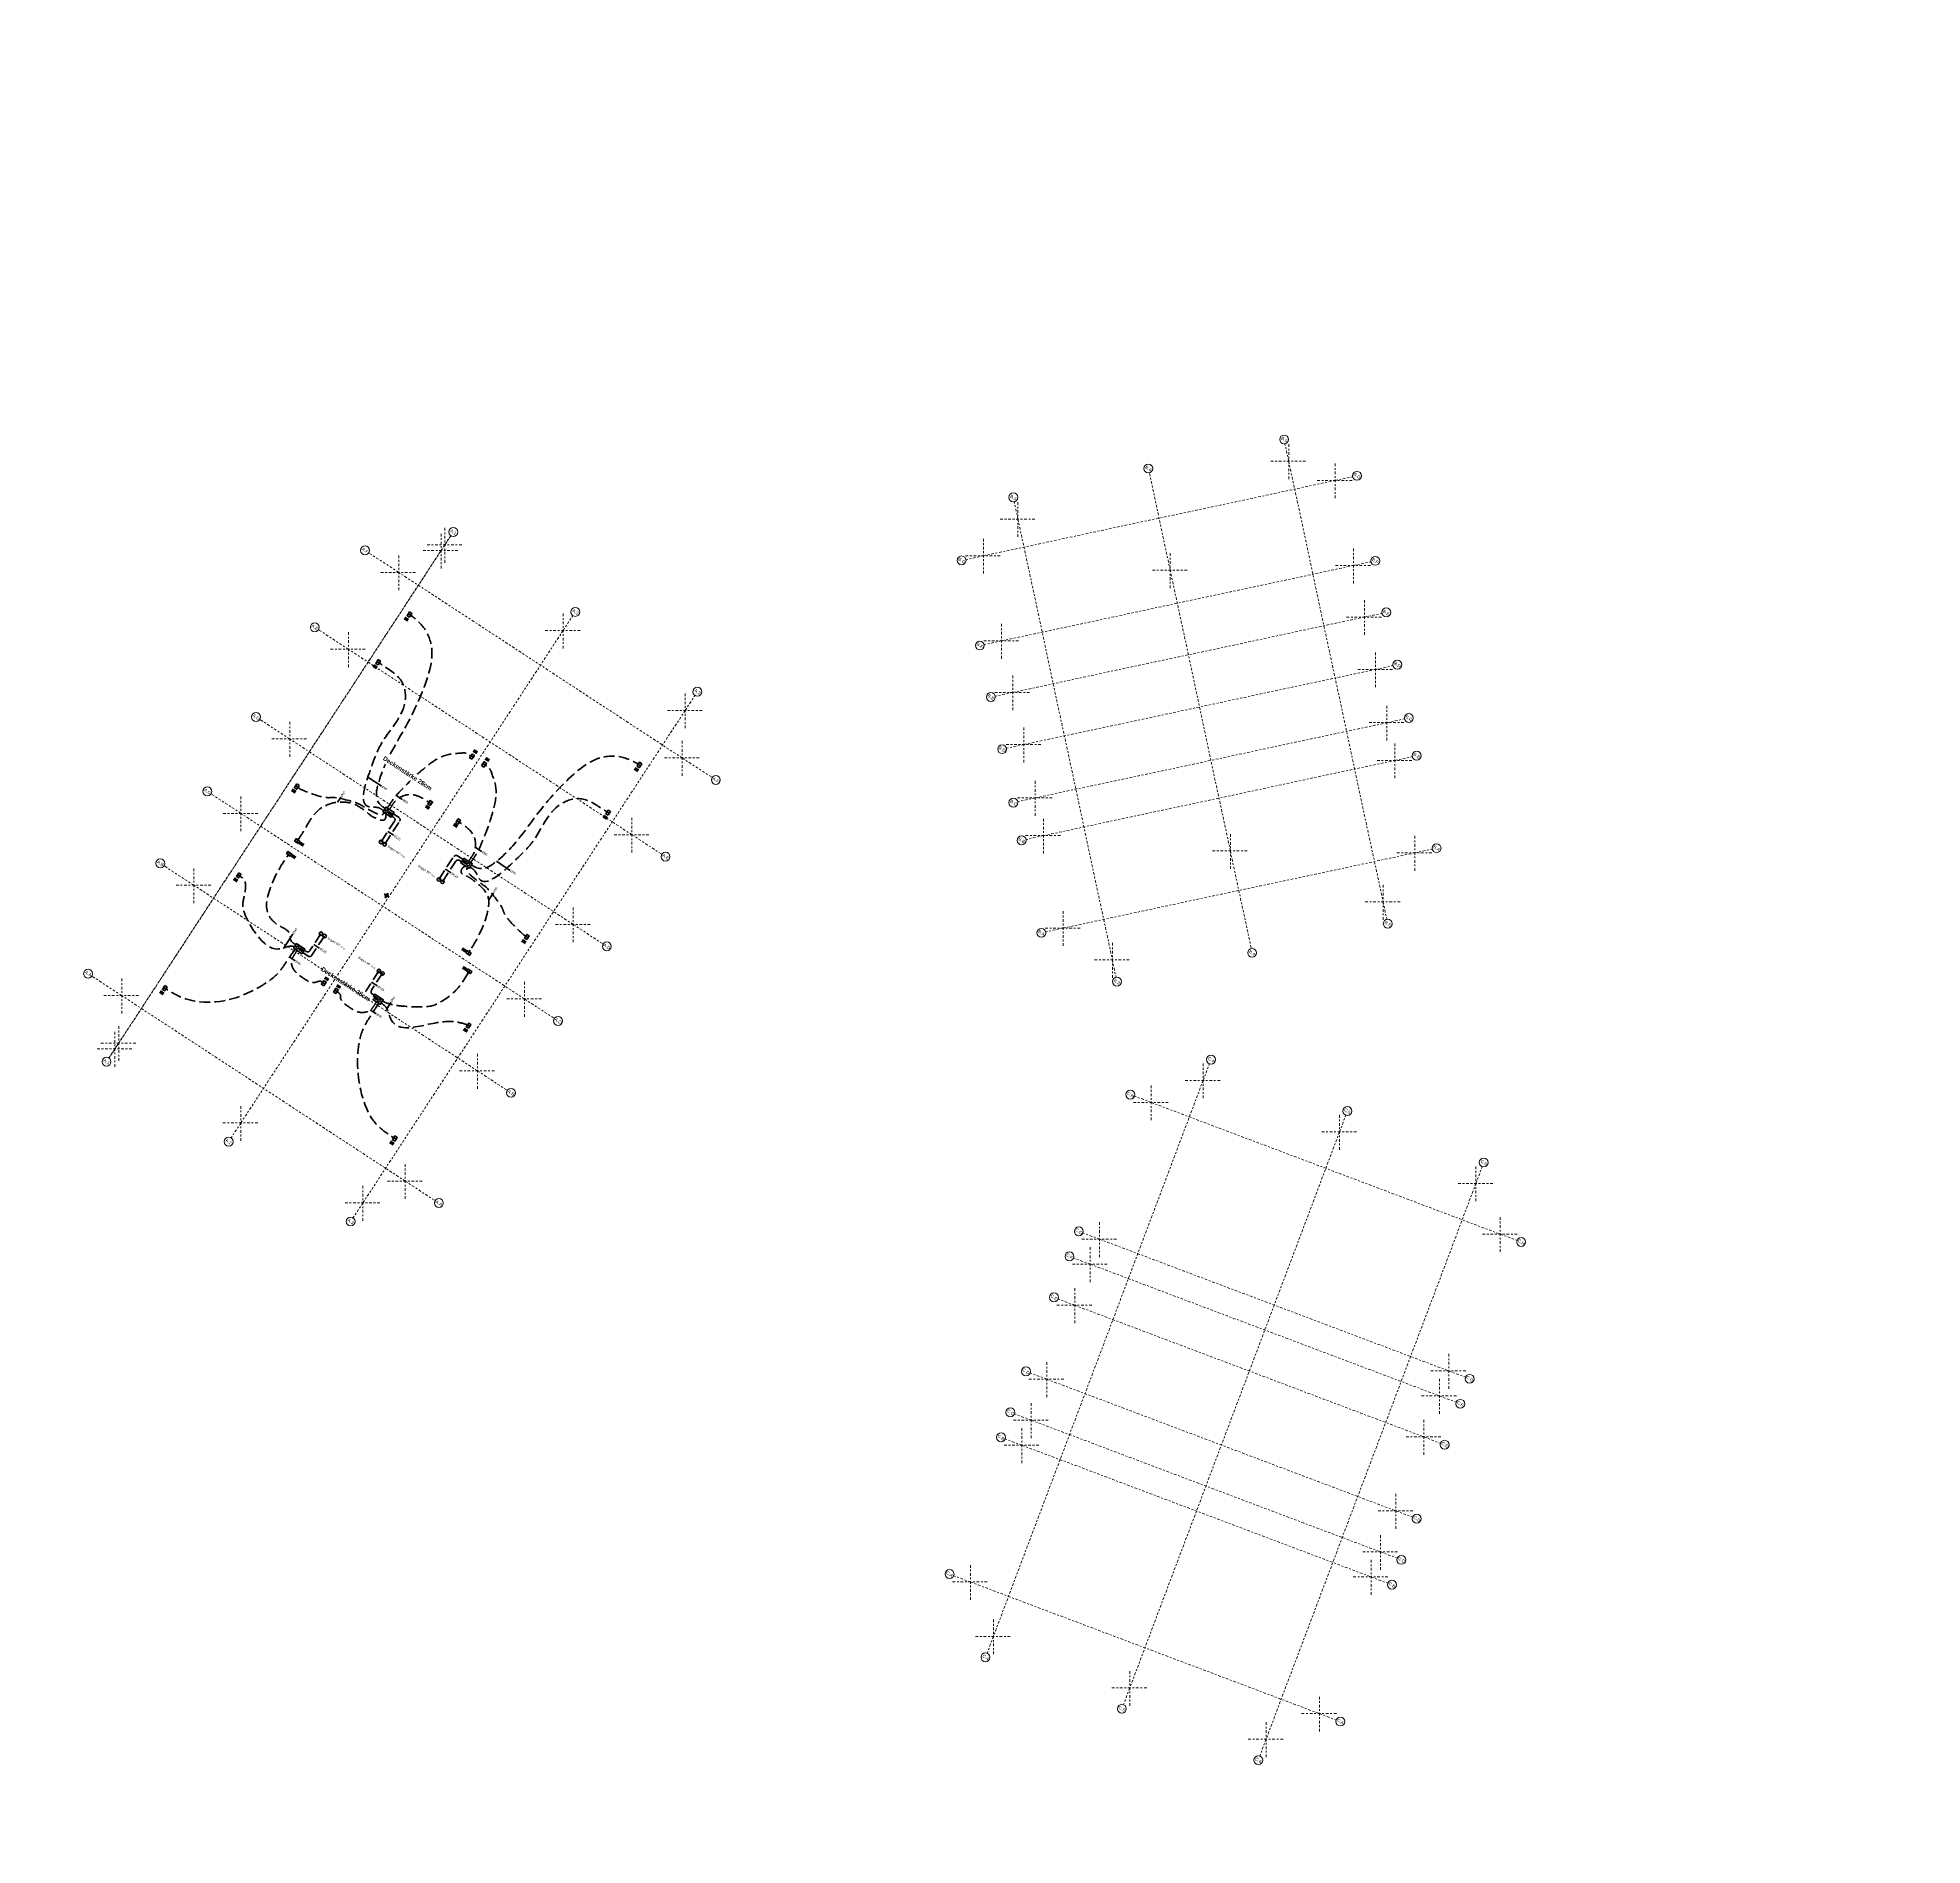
# Model space of a CAD drawing. Header units: metres. Extents: x 2696276 to 2696381, y 1245119 to 1245220.
import ezdxf

# ---------------------------------------------------------------- set-up
doc = ezdxf.new("R2010")
doc.units = ezdxf.units.M
doc.header["$PDMODE"] = 2
doc.header["$PDSIZE"] = -2
for name, pattern in [('000_hbf_Strichpunkt 3_1_1mm Achsen', [0.25, 0.15, -0.05, 0, -0.05]), ('11', [0.84, 0.6, -0.24]), ('93', [1000001.0, 1000000.0, -1])]:
    doc.linetypes.add(name, pattern=pattern)
for name, color, linetype, lineweight in [('0193ZULU0000', 1, 'Continuous', 35), ('0293ABLU0000', 40, 'Continuous', 35), ('0793BELU0000', 190, '93', 35), ('1193TELU2500', 144, 'Continuous', 35), ('4093APLU0000', 140, 'Continuous', 35)]:
    doc.layers.add(name, color=color, linetype=linetype, lineweight=lineweight)
doc.layers.add('1_M01_Achsen.V', color=7, linetype='Continuous')
doc.layers.get('0793BELU0000').off()
doc.styles.add('ERSTELLTER_STIL_2', font='arial.ttf')
doc.styles.get("Standard").update_dxf_attribs({"font": 'arial.ttf'})

# ---------------------------------------------------------------- blocks, each defined once
blk = doc.blocks.new('A$C4181af03')
at = {"layer": '1_M01_Achsen.V', "color": 7, "linetype": '000_hbf_Strichpunkt 3_1_1mm Achsen', "lineweight": 13}
for p, q in [((28.98, 48.07), (28.27, 48.77)), ((28.98, 48.07), (28.27, 48.77)), ((31.75, 48.59), (32.46, 49.3)), ((31.75, 48.59), (32.46, 49.3)), ((17.56, 34.26), (31.75, 48.59)), ((17.56, 34.26), (31.75, 48.59)), ((28.98, 48.07), (46.94, 30.29)), ((28.98, 48.07), (46.94, 30.29)), ((31.75, 48.59), (31.75, 48.59)), ((31.75, 48.59), (31.75, 48.59)), ((35.22, 45.16), (35.92, 45.87)), ((35.22, 45.16), (35.92, 45.87)), ((21.03, 30.83), (35.22, 45.16)), ((21.03, 30.83), (35.22, 45.16)), ((37.32, 43.08), (38.02, 43.79)), ((37.32, 43.08), (38.02, 43.79)), ((23.13, 28.75), (37.32, 43.08)), ((23.13, 28.75), (37.32, 43.08)), ((41.62, 38.82), (42.32, 39.53)), ((41.62, 38.82), (42.32, 39.53)), ((27.43, 24.49), (41.62, 38.82)), ((27.43, 24.49), (41.62, 38.82)), ((18.06, 37.04), (17.35, 37.74)), ((18.06, 37.04), (17.35, 37.74)), ((18.06, 37.04), (36.02, 19.26)), ((18.06, 37.04), (36.02, 19.26)), ((28.97, 22.97), (43.15, 37.29)), ((28.97, 22.97), (43.15, 37.29)), ((43.15, 37.29), (43.86, 38)), ((43.15, 37.29), (43.86, 38)), ((17.56, 34.26), (16.86, 33.55)), ((17.56, 34.26), (16.86, 33.55)), ((17.56, 34.26), (17.56, 34.26)), ((17.56, 34.26), (17.56, 34.26)), ((46.92, 33.56), (47.62, 34.27)), ((32.73, 19.24), (46.92, 33.56)), ((21.03, 30.83), (20.32, 30.12)), ((21.03, 30.83), (20.32, 30.12)), ((46.94, 30.29), (47.65, 29.58)), ((46.94, 30.29), (47.65, 29.58)), ((23.13, 28.75), (22.43, 28.04)), ((23.13, 28.75), (22.43, 28.04)), ((27.43, 24.49), (26.73, 23.78)), ((27.43, 24.49), (26.73, 23.78)), ((28.97, 22.97), (28.27, 22.26)), ((28.97, 22.97), (28.27, 22.26)), ((59.94, 19.93), (59.72, 20.91)), ((59.94, 19.93), (59.72, 20.91)), ((32.73, 19.24), (32.03, 18.53)), ((36.02, 19.26), (36.73, 18.55)), ((36.02, 19.26), (36.73, 18.55)), ((59.94, 19.93), (67.16, -12.59)), ((59.94, 19.93), (67.16, -12.59)), ((-8.04, 17.85), (-8.04, 18.85)), ((-8.04, 18.24), (-8.04, 18.85)), ((-8.04, 18.24), (-8.04, -15.54)), ((8.32, 17.85), (8.32, 18.85)), ((8.32, 17.85), (8.32, 18.85)), ((42.22, 13.76), (62.64, 18.3)), ((42.22, 13.76), (62.64, 18.3)), ((62.64, 18.3), (63.62, 18.52)), ((62.64, 18.3), (63.62, 18.52)), ((-8.04, 17.85), (-8.04, -15.15)), ((8.32, 17.85), (8.32, -15.15)), ((8.32, 17.85), (8.32, -15.15)), ((43.98, 16.39), (43.77, 17.36)), ((43.98, 16.39), (43.77, 17.36)), ((43.98, 16.39), (51.21, -16.14)), ((43.98, 16.39), (51.21, -16.14)), ((-9.36, 15.53), (-11.36, 15.53)), ((-9.36, 15.53), (-11.36, 15.53)), ((9.64, 15.53), (-9.36, 15.53)), ((9.64, 15.53), (-9.36, 15.53)), ((9.64, 15.53), (11.64, 15.53)), ((9.64, 15.53), (11.64, 15.53)), ((42.22, 13.76), (41.25, 13.55)), ((42.22, 13.76), (41.25, 13.55)), ((-9.36, 10.38), (-11.36, 10.38)), ((-9.36, 10.38), (-11.36, 10.38)), ((9.64, 10.38), (-9.36, 10.38)), ((9.64, 10.38), (-9.36, 10.38)), ((9.64, 10.38), (11.64, 10.38)), ((9.64, 10.38), (11.64, 10.38)), ((44.33, 4.3), (64.75, 8.84)), ((44.33, 4.3), (64.75, 8.84)), ((64.75, 8.84), (65.72, 9.06)), ((64.75, 8.84), (65.72, 9.06)), ((44.86, 1.9), (65.28, 6.44)), ((44.86, 1.9), (65.28, 6.44)), ((65.28, 6.44), (66.26, 6.65)), ((65.28, 6.44), (66.26, 6.65)), ((-9.36, 4.37), (-11.36, 4.37)), ((-9.36, 4.37), (-11.36, 4.37)), ((9.64, 4.37), (-9.36, 4.37)), ((9.64, 4.37), (-9.36, 4.37)), ((9.64, 4.37), (11.64, 4.37)), ((9.64, 4.37), (11.64, 4.37)), ((44.33, 4.3), (43.35, 4.08)), ((44.33, 4.3), (43.35, 4.08)), ((66.24, 2.11), (67.22, 2.33)), ((66.24, 2.11), (67.22, 2.33)), ((44.86, 1.9), (43.88, 1.68)), ((44.86, 1.9), (43.88, 1.68)), ((45.82, -2.43), (66.24, 2.11)), ((45.82, -2.43), (66.24, 2.11)), ((46.35, -4.83), (66.78, -0.29)), ((66.78, -0.29), (67.75, -0.07)), ((45.82, -2.43), (44.84, -2.64)), ((45.82, -2.43), (44.84, -2.64)), ((46.35, -4.83), (45.38, -5.04)), ((-9.36, -5.44), (-11.36, -5.44)), ((-9.36, -5.44), (-11.36, -5.44)), ((9.64, -5.44), (-9.36, -5.44)), ((9.64, -5.44), (-9.36, -5.44)), ((9.64, -5.44), (11.64, -5.44)), ((9.64, -5.44), (11.64, -5.44)), ((48.46, -14.29), (68.88, -9.75)), ((48.46, -14.29), (68.88, -9.75)), ((68.88, -9.75), (69.86, -9.54)), ((68.88, -9.75), (69.86, -9.54)), ((67.16, -12.59), (67.38, -13.57)), ((67.16, -12.59), (67.38, -13.57)), ((-9.36, -12.83), (-11.36, -12.83)), ((-9.36, -12.83), (-11.36, -12.83)), ((9.64, -12.83), (-9.36, -12.83)), ((9.64, -12.83), (-9.36, -12.83)), ((9.64, -12.83), (11.64, -12.83)), ((9.64, -12.83), (11.64, -12.83)), ((48.46, -14.29), (47.48, -14.51)), ((48.46, -14.29), (47.48, -14.51)), ((-8.04, -15.15), (-8.04, -16.15)), ((-8.04, -15.54), (-8.04, -16.15)), ((8.32, -15.15), (8.32, -16.15)), ((8.32, -15.15), (8.32, -16.15)), ((51.21, -16.14), (51.43, -17.11)), ((51.21, -16.14), (51.43, -17.11))]:
    blk.add_line(p, q, dxfattribs=at)
at = {"layer": '1_M01_Achsen.V', "color": 62, "linetype": '000_hbf_Strichpunkt 3_1_1mm Achsen', "lineweight": 13, "true_color": 0x8cbb26}
for p, q in [((26.77, 39.32), (22.8, 43.25)), ((26.77, 39.32), (22.8, 43.25)), ((39.45, 40.97), (40.15, 41.68)), ((39.45, 40.97), (40.15, 41.68)), ((25.26, 26.65), (39.45, 40.97)), ((25.26, 26.65), (39.45, 40.97)), ((38.21, 27.99), (26.77, 39.32)), ((38.21, 27.99), (26.77, 39.32)), ((38.21, 27.99), (42.18, 24.06)), ((38.21, 27.99), (42.18, 24.06)), ((25.26, 26.65), (24.55, 25.94)), ((25.26, 26.65), (24.55, 25.94)), ((51.96, 18.16), (51.74, 19.14)), ((51.96, 18.16), (51.74, 19.14)), ((0.14, 17.85), (0.14, 18.85)), ((0.14, 17.85), (0.14, 18.85)), ((51.96, 18.16), (59.19, -14.37)), ((51.96, 18.16), (59.19, -14.37)), ((0.14, 17.85), (0.14, -15.15)), ((0.14, 17.85), (0.14, -15.15)), ((44, 5.76), (64.42, 10.3)), ((44, 5.76), (64.42, 10.3)), ((64.42, 10.3), (65.4, 10.52)), ((64.42, 10.3), (65.4, 10.52)), ((44, 5.76), (43.02, 5.55)), ((44, 5.76), (43.02, 5.55)), ((-9.36, -0.62), (-11.36, -0.62)), ((-9.36, -0.62), (-11.36, -0.62)), ((9.64, -0.62), (-9.36, -0.62)), ((-9.36, -0.62), (-9.36, -0.62)), ((9.64, -0.62), (-9.36, -0.62)), ((9.64, -0.62), (9.64, -0.62)), ((9.64, -0.62), (11.64, -0.62)), ((9.64, -0.62), (11.64, -0.62)), ((46.68, -6.29), (67.1, -1.75)), ((46.68, -6.29), (67.1, -1.75)), ((67.1, -1.75), (68.08, -1.54)), ((67.1, -1.75), (68.08, -1.54)), ((46.68, -6.29), (45.7, -6.51)), ((46.68, -6.29), (45.7, -6.51)), ((59.19, -14.37), (59.41, -15.34)), ((59.19, -14.37), (59.41, -15.34)), ((0.14, -15.15), (0.14, -16.15)), ((0.14, -15.15), (0.14, -16.15))]:
    blk.add_line(p, q, dxfattribs=at)
at = {"layer": '1_M01_Achsen.V', "color": 7, "linetype": 'Continuous', "lineweight": 13}
for centre in [(32.63, 49.48), (32.63, 49.48), (28.1, 48.95), (28.1, 48.95), (36.1, 46.05), (36.1, 46.05), (38.2, 43.97), (38.2, 43.97), (42.5, 39.71), (42.5, 39.71), (17.17, 37.92), (17.17, 37.92), (44.03, 38.18), (44.03, 38.18), (47.8, 34.45), (16.68, 33.37), (16.68, 33.37), (20.15, 29.94), (20.15, 29.94), (47.83, 29.41), (47.83, 29.41), (22.25, 27.86), (22.25, 27.86), (26.55, 23.6), (26.55, 23.6), (28.09, 22.08), (28.09, 22.08), (59.66, 21.15), (59.66, 21.15), (-8.04, 19.1), (-8.04, 19.1), (8.32, 19.1), (8.32, 19.1), (31.86, 18.35), (36.9, 18.38), (36.9, 18.38), (63.86, 18.57), (63.86, 18.57), (43.71, 17.61), (43.71, 17.61), (-11.61, 15.53), (-11.61, 15.53), (11.89, 15.53), (11.89, 15.53), (41, 13.49), (41, 13.49), (-11.61, 10.38), (-11.61, 10.38), (11.89, 10.38), (11.89, 10.38), (65.97, 9.11), (65.97, 9.11), (66.5, 6.71), (66.5, 6.71), (-11.61, 4.37), (-11.61, 4.37), (11.89, 4.37), (11.89, 4.37), (43.11, 4.03), (43.11, 4.03), (67.46, 2.38), (67.46, 2.38), (43.64, 1.63), (43.64, 1.63), (68, -0.02), (44.6, -2.7), (44.6, -2.7), (-11.61, -5.44), (-11.61, -5.44), (11.89, -5.44), (11.89, -5.44), (45.13, -5.1), (70.1, -9.48), (70.1, -9.48), (-11.61, -12.83), (-11.61, -12.83), (11.89, -12.83), (11.89, -12.83), (67.44, -13.81), (67.44, -13.81), (47.24, -14.56), (47.24, -14.56), (-8.04, -16.4), (-8.04, -16.4), (8.32, -16.4), (8.32, -16.4), (51.48, -17.36), (51.48, -17.36)]:
    blk.add_circle(centre, 0.25, dxfattribs=at)
at = {"layer": '1_M01_Achsen.V', "color": 62, "linetype": 'Continuous', "lineweight": 13, "true_color": 0x8cbb26}
for centre in [(22.62, 43.42), (22.62, 43.42), (40.32, 41.86), (40.32, 41.86), (24.38, 25.76), (24.38, 25.76), (42.36, 23.88), (42.36, 23.88), (0.14, 19.1), (0.14, 19.1), (51.69, 19.38), (51.69, 19.38), (65.64, 10.57), (65.64, 10.57), (42.78, 5.49), (42.78, 5.49), (-11.61, -0.62), (-11.61, -0.62), (11.89, -0.62), (11.89, -0.62), (68.32, -1.48), (68.32, -1.48), (45.46, -6.56), (45.46, -6.56), (59.46, -15.59), (59.46, -15.59), (0.14, -16.4), (0.14, -16.4)]:
    blk.add_circle(centre, 0.25, dxfattribs=at)
at = {"layer": '1_M01_Achsen.V', "color": 7, "linetype": '000_hbf_Strichpunkt 3_1_1mm Achsen', "lineweight": 13}
for p in [(28.98, 48.07), (28.98, 48.07), (28.98, 48.07), (28.98, 48.07), (31.75, 48.59), (31.75, 48.59), (35.22, 45.16), (35.22, 45.16), (35.22, 45.16), (35.22, 45.16), (37.32, 43.08), (37.32, 43.08), (37.32, 43.08), (37.32, 43.08), (41.62, 38.82), (41.62, 38.82), (41.62, 38.82), (41.62, 38.82), (18.06, 37.04), (18.06, 37.04), (18.06, 37.04), (18.06, 37.04), (43.15, 37.29), (43.15, 37.29), (43.15, 37.29), (43.15, 37.29), (17.56, 34.26), (17.56, 34.26), (46.92, 33.56), (46.92, 33.56), (21.03, 30.83), (21.03, 30.83), (21.03, 30.83), (21.03, 30.83), (46.94, 30.29), (46.94, 30.29), (46.94, 30.29), (46.94, 30.29), (23.13, 28.75), (23.13, 28.75), (23.13, 28.75), (23.13, 28.75), (27.43, 24.49), (27.43, 24.49), (27.43, 24.49), (27.43, 24.49), (28.97, 22.97), (28.97, 22.97), (28.97, 22.97), (28.97, 22.97), (32.73, 19.24), (32.73, 19.24), (36.02, 19.26), (36.02, 19.26), (36.02, 19.26), (36.02, 19.26), (59.94, 19.93), (59.94, 19.93), (59.94, 19.93), (59.94, 19.93), (-8.04, 18.24), (-8.04, 18.24), (62.64, 18.3), (62.64, 18.3), (62.64, 18.3), (62.64, 18.3), (-8.04, 17.85), (-8.04, 17.85), (8.32, 17.85), (8.32, 17.85), (8.32, 17.85), (8.32, 17.85), (43.98, 16.39), (43.98, 16.39), (43.98, 16.39), (43.98, 16.39), (-9.36, 15.53), (-9.36, 15.53), (-9.36, 15.53), (-9.36, 15.53), (9.64, 15.53), (9.64, 15.53), (9.64, 15.53), (9.64, 15.53), (42.22, 13.76), (42.22, 13.76), (42.22, 13.76), (42.22, 13.76), (-9.36, 10.38), (-9.36, 10.38), (-9.36, 10.38), (-9.36, 10.38), (9.64, 10.38), (9.64, 10.38), (9.64, 10.38), (9.64, 10.38), (64.75, 8.84), (64.75, 8.84), (64.75, 8.84), (64.75, 8.84), (65.28, 6.44), (65.28, 6.44), (65.28, 6.44), (65.28, 6.44), (-9.36, 4.37), (-9.36, 4.37), (-9.36, 4.37), (-9.36, 4.37), (9.64, 4.37), (9.64, 4.37), (9.64, 4.37), (9.64, 4.37), (44.33, 4.3), (44.33, 4.3), (44.33, 4.3), (44.33, 4.3), (44.86, 1.9), (44.86, 1.9), (44.86, 1.9), (44.86, 1.9), (66.24, 2.11), (66.24, 2.11), (66.24, 2.11), (66.24, 2.11), (66.78, -0.29), (66.78, -0.29), (45.82, -2.43), (45.82, -2.43), (45.82, -2.43), (45.82, -2.43), (46.35, -4.83), (46.35, -4.83), (-9.36, -5.44), (-9.36, -5.44), (-9.36, -5.44), (-9.36, -5.44), (9.64, -5.44), (9.64, -5.44), (9.64, -5.44), (9.64, -5.44), (68.88, -9.75), (68.88, -9.75), (68.88, -9.75), (68.88, -9.75), (67.16, -12.59), (67.16, -12.59), (67.16, -12.59), (67.16, -12.59), (-9.36, -12.83), (-9.36, -12.83), (-9.36, -12.83), (-9.36, -12.83), (9.64, -12.83), (9.64, -12.83), (9.64, -12.83), (9.64, -12.83), (48.46, -14.29), (48.46, -14.29), (48.46, -14.29), (48.46, -14.29), (-8.04, -15.15), (-8.04, -15.15), (-8.04, -15.54), (-8.04, -15.54), (8.32, -15.15), (8.32, -15.15), (8.32, -15.15), (8.32, -15.15), (51.21, -16.14), (51.21, -16.14), (51.21, -16.14), (51.21, -16.14)]:
    blk.add_point(p, dxfattribs=at)
at = {"layer": '1_M01_Achsen.V', "color": 62, "linetype": '000_hbf_Strichpunkt 3_1_1mm Achsen', "lineweight": 13, "true_color": 0x8cbb26}
for p in [(39.45, 40.97), (39.45, 40.97), (39.45, 40.97), (39.45, 40.97), (26.77, 39.32), (26.77, 39.32), (26.77, 39.32), (26.77, 39.32), (38.21, 27.99), (38.21, 27.99), (38.21, 27.99), (38.21, 27.99), (25.26, 26.65), (25.26, 26.65), (25.26, 26.65), (25.26, 26.65), (51.96, 18.16), (51.96, 18.16), (51.96, 18.16), (51.96, 18.16), (0.14, 17.85), (0.14, 17.85), (0.14, 17.85), (0.14, 17.85), (64.42, 10.3), (64.42, 10.3), (64.42, 10.3), (64.42, 10.3), (44, 5.76), (44, 5.76), (44, 5.76), (44, 5.76), (-9.36, -0.62), (-9.36, -0.62), (-9.36, -0.62), (9.64, -0.62), (9.64, -0.62), (9.64, -0.62), (67.1, -1.75), (67.1, -1.75), (67.1, -1.75), (67.1, -1.75), (46.68, -6.29), (46.68, -6.29), (46.68, -6.29), (46.68, -6.29), (59.19, -14.37), (59.19, -14.37), (59.19, -14.37), (59.19, -14.37), (0.14, -15.15), (0.14, -15.15), (0.14, -15.15), (0.14, -15.15)]:
    blk.add_point(p, dxfattribs=at)
at = {"layer": '1_M01_Achsen.V', "color": 7, "lineweight": 13, "char_height": 0.175, "attachment_point": 1, "style": 'ERSTELLTER_STIL_2'}
for s, insert in [('\\A1;{\\pql;\\pt0;\\fArial|b0|i0|c0|p0;\\W1.000000;B.5}', (27.92, 49.04)), ('\\A1;{\\pql;\\pt0;\\fArial|b0|i0|c0|p0;\\W1.000000;B.5}', (27.92, 49.04)), ('\\A1;{\\pql;\\pt0;\\fArial|b0|i0|c0|p0;\\W1.000000;B.G}', (32.43, 49.57)), ('\\A1;{\\pql;\\pt0;\\fArial|b0|i0|c0|p0;\\W1.000000;B.G}', (32.43, 49.57)), ('\\A1;{\\pql;\\pt0;\\fArial|b0|i0|c0|p0;\\W1.000000;B.F}', (35.91, 46.14)), ('\\A1;{\\pql;\\pt0;\\fArial|b0|i0|c0|p0;\\W1.000000;B.F}', (35.91, 46.14)), ('\\A1;{\\pql;\\pt0;\\fArial|b0|i0|c0|p0;\\W1.000000;B.4}', (22.44, 43.51)), ('\\A1;{\\pql;\\pt0;\\fArial|b0|i0|c0|p0;\\W1.000000;B.4}', (22.44, 43.51)), ('\\A1;{\\pql;\\pt0;\\fArial|b0|i0|c0|p0;\\W1.000000;B.E}', (38.01, 44.05)), ('\\A1;{\\pql;\\pt0;\\fArial|b0|i0|c0|p0;\\W1.000000;B.E}', (38.01, 44.05)), ('\\A1;{\\pql;\\pt0;\\fArial|b0|i0|c0|p0;\\W1.000000;B.D}', (40.12, 41.95)), ('\\A1;{\\pql;\\pt0;\\fArial|b0|i0|c0|p0;\\W1.000000;B.D}', (40.12, 41.95)), ('\\A1;{\\pql;\\pt0;\\fArial|b0|i0|c0|p0;\\W1.000000;B.C}', (42.3, 39.79)), ('\\A1;{\\pql;\\pt0;\\fArial|b0|i0|c0|p0;\\W1.000000;B.C}', (42.3, 39.79)), ('\\A1;{\\pql;\\pt0;\\fArial|b0|i0|c0|p0;\\W1.000000;B.B}', (43.84, 38.27)), ('\\A1;{\\pql;\\pt0;\\fArial|b0|i0|c0|p0;\\W1.000000;B.B}', (43.84, 38.27)), ('\\A1;{\\pql;\\pt0;\\fArial|b0|i0|c0|p0;\\W1.000000;B.3}', (16.99, 38)), ('\\A1;{\\pql;\\pt0;\\fArial|b0|i0|c0|p0;\\W1.000000;B.3}', (16.99, 38)), ('\\A1;{\\pql;\\pt0;\\fArial|b0|i0|c0|p0;\\W1.000000;B.A}', (47.61, 34.54)), ('\\A1;{\\pql;\\pt0;\\fArial|b0|i0|c0|p0;\\W1.000000;B.G}', (16.48, 33.46)), ('\\A1;{\\pql;\\pt0;\\fArial|b0|i0|c0|p0;\\W1.000000;B.G}', (16.48, 33.46)), ('\\A1;{\\pql;\\pt0;\\fArial|b0|i0|c0|p0;\\W1.000000;B.F}', (19.96, 30.03)), ('\\A1;{\\pql;\\pt0;\\fArial|b0|i0|c0|p0;\\W1.000000;B.F}', (19.96, 30.03)), ('\\A1;{\\pql;\\pt0;\\fArial|b0|i0|c0|p0;\\W1.000000;B.5}', (47.65, 29.5)), ('\\A1;{\\pql;\\pt0;\\fArial|b0|i0|c0|p0;\\W1.000000;B.5}', (47.65, 29.5)), ('\\A1;{\\pql;\\pt0;\\fArial|b0|i0|c0|p0;\\W1.000000;B.E}', (22.06, 27.95)), ('\\A1;{\\pql;\\pt0;\\fArial|b0|i0|c0|p0;\\W1.000000;B.E}', (22.06, 27.95)), ('\\A1;{\\pql;\\pt0;\\fArial|b0|i0|c0|p0;\\W1.000000;B.D}', (24.18, 25.85)), ('\\A1;{\\pql;\\pt0;\\fArial|b0|i0|c0|p0;\\W1.000000;B.D}', (24.18, 25.85)), ('\\A1;{\\pql;\\pt0;\\fArial|b0|i0|c0|p0;\\W1.000000;B.C}', (26.35, 23.69)), ('\\A1;{\\pql;\\pt0;\\fArial|b0|i0|c0|p0;\\W1.000000;B.C}', (26.35, 23.69)), ('\\A1;{\\pql;\\pt0;\\fArial|b0|i0|c0|p0;\\W1.000000;B.4}', (42.18, 23.97)), ('\\A1;{\\pql;\\pt0;\\fArial|b0|i0|c0|p0;\\W1.000000;B.4}', (42.18, 23.97)), ('\\A1;{\\pql;\\pt0;\\fArial|b0|i0|c0|p0;\\W1.000000;B.B}', (27.9, 22.17)), ('\\A1;{\\pql;\\pt0;\\fArial|b0|i0|c0|p0;\\W1.000000;B.B}', (27.9, 22.17)), ('\\A1;{\\pql;\\pt0;\\fArial|b0|i0|c0|p0;\\W1.000000;C.6}', (59.48, 21.24)), ('\\A1;{\\pql;\\pt0;\\fArial|b0|i0|c0|p0;\\W1.000000;C.6}', (59.48, 21.24)), ('\\A1;{\\pql;\\pt0;\\fArial|b0|i0|c0|p0;\\W1.000000;A.1}', (-8.22, 19.19)), ('\\A1;{\\pql;\\pt0;\\fArial|b0|i0|c0|p0;\\W1.000000;A.1}', (-8.22, 19.19)), ('\\A1;{\\pql;\\pt0;\\fArial|b0|i0|c0|p0;\\W1.000000;A.2}', (-0.04, 19.19)), ('\\A1;{\\pql;\\pt0;\\fArial|b0|i0|c0|p0;\\W1.000000;A.2}', (-0.04, 19.19)), ('\\A1;{\\pql;\\pt0;\\fArial|b0|i0|c0|p0;\\W1.000000;A.3}', (8.14, 19.19)), ('\\A1;{\\pql;\\pt0;\\fArial|b0|i0|c0|p0;\\W1.000000;A.3}', (8.14, 19.19)), ('\\A1;{\\pql;\\pt0;\\fArial|b0|i0|c0|p0;\\W1.000000;C.5}', (51.5, 19.47)), ('\\A1;{\\pql;\\pt0;\\fArial|b0|i0|c0|p0;\\W1.000000;C.5}', (51.5, 19.47)), ('\\A1;{\\pql;\\pt0;\\fArial|b0|i0|c0|p0;\\W1.000000;B.A}', (31.66, 18.44)), ('\\A1;{\\pql;\\pt0;\\fArial|b0|i0|c0|p0;\\W1.000000;B.3}', (36.72, 18.46)), ('\\A1;{\\pql;\\pt0;\\fArial|b0|i0|c0|p0;\\W1.000000;B.3}', (36.72, 18.46)), ('\\A1;{\\pql;\\pt0;\\fArial|b0|i0|c0|p0;\\W1.000000;C.H}', (63.66, 18.66)), ('\\A1;{\\pql;\\pt0;\\fArial|b0|i0|c0|p0;\\W1.000000;C.H}', (63.66, 18.66)), ('\\A1;{\\pql;\\pt0;\\fArial|b0|i0|c0|p0;\\W1.000000;C.4}', (43.53, 17.7)), ('\\A1;{\\pql;\\pt0;\\fArial|b0|i0|c0|p0;\\W1.000000;C.4}', (43.53, 17.7)), ('\\A1;{\\pql;\\pt0;\\fArial|b0|i0|c0|p0;\\W1.000000;A.F}', (-11.8, 15.62)), ('\\A1;{\\pql;\\pt0;\\fArial|b0|i0|c0|p0;\\W1.000000;A.F}', (-11.8, 15.62)), ('\\A1;{\\pql;\\pt0;\\fArial|b0|i0|c0|p0;\\W1.000000;A.F}', (11.7, 15.62)), ('\\A1;{\\pql;\\pt0;\\fArial|b0|i0|c0|p0;\\W1.000000;A.F}', (11.7, 15.62)), ('\\A1;{\\pql;\\pt0;\\fArial|b0|i0|c0|p0;\\W1.000000;C.H}', (40.8, 13.58)), ('\\A1;{\\pql;\\pt0;\\fArial|b0|i0|c0|p0;\\W1.000000;C.H}', (40.8, 13.58)), ('\\A1;{\\pql;\\pt0;\\fArial|b0|i0|c0|p0;\\W1.000000;C.G}', (65.43, 10.66)), ('\\A1;{\\pql;\\pt0;\\fArial|b0|i0|c0|p0;\\W1.000000;C.G}', (65.43, 10.66)), ('\\A1;{\\pql;\\pt0;\\fArial|b0|i0|c0|p0;\\W1.000000;A.E}', (-11.8, 10.47)), ('\\A1;{\\pql;\\pt0;\\fArial|b0|i0|c0|p0;\\W1.000000;A.E}', (-11.8, 10.47)), ('\\A1;{\\pql;\\pt0;\\fArial|b0|i0|c0|p0;\\W1.000000;A.E}', (11.7, 10.47)), ('\\A1;{\\pql;\\pt0;\\fArial|b0|i0|c0|p0;\\W1.000000;A.E}', (11.7, 10.47)), ('\\A1;{\\pql;\\pt0;\\fArial|b0|i0|c0|p0;\\W1.000000;C.F}', (65.77, 9.2)), ('\\A1;{\\pql;\\pt0;\\fArial|b0|i0|c0|p0;\\W1.000000;C.F}', (65.77, 9.2)), ('\\A1;{\\pql;\\pt0;\\fArial|b0|i0|c0|p0;\\W1.000000;C.E}', (66.3, 6.8)), ('\\A1;{\\pql;\\pt0;\\fArial|b0|i0|c0|p0;\\W1.000000;C.E}', (66.3, 6.8)), ('\\A1;{\\pql;\\pt0;\\fArial|b0|i0|c0|p0;\\W1.000000;C.G}', (42.57, 5.58)), ('\\A1;{\\pql;\\pt0;\\fArial|b0|i0|c0|p0;\\W1.000000;C.G}', (42.57, 5.58)), ('\\A1;{\\pql;\\pt0;\\fArial|b0|i0|c0|p0;\\W1.000000;A.D}', (-11.81, 4.46)), ('\\A1;{\\pql;\\pt0;\\fArial|b0|i0|c0|p0;\\W1.000000;A.D}', (-11.81, 4.46)), ('\\A1;{\\pql;\\pt0;\\fArial|b0|i0|c0|p0;\\W1.000000;A.D}', (11.69, 4.46)), ('\\A1;{\\pql;\\pt0;\\fArial|b0|i0|c0|p0;\\W1.000000;A.D}', (11.69, 4.46)), ('\\A1;{\\pql;\\pt0;\\fArial|b0|i0|c0|p0;\\W1.000000;C.F}', (42.91, 4.12)), ('\\A1;{\\pql;\\pt0;\\fArial|b0|i0|c0|p0;\\W1.000000;C.F}', (42.91, 4.12)), ('\\A1;{\\pql;\\pt0;\\fArial|b0|i0|c0|p0;\\W1.000000;C.D}', (67.26, 2.47)), ('\\A1;{\\pql;\\pt0;\\fArial|b0|i0|c0|p0;\\W1.000000;C.D}', (67.26, 2.47)), ('\\A1;{\\pql;\\pt0;\\fArial|b0|i0|c0|p0;\\W1.000000;C.E}', (43.44, 1.72)), ('\\A1;{\\pql;\\pt0;\\fArial|b0|i0|c0|p0;\\W1.000000;C.E}', (43.44, 1.72)), ('\\A1;{\\pql;\\pt0;\\fArial|b0|i0|c0|p0;\\W1.000000;C.C}', (67.79, 0.07)), ('\\A1;{\\pql;\\pt0;\\fArial|b0|i0|c0|p0;\\W1.000000;A.C}', (-11.81, -0.53)), ('\\A1;{\\pql;\\pt0;\\fArial|b0|i0|c0|p0;\\W1.000000;A.C}', (-11.81, -0.53)), ('\\A1;{\\pql;\\pt0;\\fArial|b0|i0|c0|p0;\\W1.000000;A.C}', (11.69, -0.53)), ('\\A1;{\\pql;\\pt0;\\fArial|b0|i0|c0|p0;\\W1.000000;A.C}', (11.69, -0.53)), ('\\A1;{\\pql;\\pt0;\\fArial|b0|i0|c0|p0;\\W1.000000;C.B}', (68.12, -1.39)), ('\\A1;{\\pql;\\pt0;\\fArial|b0|i0|c0|p0;\\W1.000000;C.B}', (68.12, -1.39)), ('\\A1;{\\pql;\\pt0;\\fArial|b0|i0|c0|p0;\\W1.000000;C.D}', (44.39, -2.61)), ('\\A1;{\\pql;\\pt0;\\fArial|b0|i0|c0|p0;\\W1.000000;C.D}', (44.39, -2.61)), ('\\A1;{\\pql;\\pt0;\\fArial|b0|i0|c0|p0;\\W1.000000;C.C}', (44.93, -5.01)), ('\\A1;{\\pql;\\pt0;\\fArial|b0|i0|c0|p0;\\W1.000000;A.B}', (-11.8, -5.35)), ('\\A1;{\\pql;\\pt0;\\fArial|b0|i0|c0|p0;\\W1.000000;A.B}', (-11.8, -5.35)), ('\\A1;{\\pql;\\pt0;\\fArial|b0|i0|c0|p0;\\W1.000000;A.B}', (11.7, -5.35)), ('\\A1;{\\pql;\\pt0;\\fArial|b0|i0|c0|p0;\\W1.000000;A.B}', (11.7, -5.35)), ('\\A1;{\\pql;\\pt0;\\fArial|b0|i0|c0|p0;\\W1.000000;C.B}', (45.26, -6.48)), ('\\A1;{\\pql;\\pt0;\\fArial|b0|i0|c0|p0;\\W1.000000;C.B}', (45.26, -6.48)), ('\\A1;{\\pql;\\pt0;\\fArial|b0|i0|c0|p0;\\W1.000000;C.A}', (69.9, -9.39)), ('\\A1;{\\pql;\\pt0;\\fArial|b0|i0|c0|p0;\\W1.000000;C.A}', (69.9, -9.39)), ('\\A1;{\\pql;\\pt0;\\fArial|b0|i0|c0|p0;\\W1.000000;A.A}', (-11.8, -12.74)), ('\\A1;{\\pql;\\pt0;\\fArial|b0|i0|c0|p0;\\W1.000000;A.A}', (-11.8, -12.74)), ('\\A1;{\\pql;\\pt0;\\fArial|b0|i0|c0|p0;\\W1.000000;A.A}', (11.7, -12.74)), ('\\A1;{\\pql;\\pt0;\\fArial|b0|i0|c0|p0;\\W1.000000;A.A}', (11.7, -12.74)), ('\\A1;{\\pql;\\pt0;\\fArial|b0|i0|c0|p0;\\W1.000000;C.6}', (67.25, -13.73)), ('\\A1;{\\pql;\\pt0;\\fArial|b0|i0|c0|p0;\\W1.000000;C.6}', (67.25, -13.73)), ('\\A1;{\\pql;\\pt0;\\fArial|b0|i0|c0|p0;\\W1.000000;C.A}', (47.04, -14.47)), ('\\A1;{\\pql;\\pt0;\\fArial|b0|i0|c0|p0;\\W1.000000;C.A}', (47.04, -14.47)), ('\\A1;{\\pql;\\pt0;\\fArial|b0|i0|c0|p0;\\W1.000000;C.5}', (59.27, -15.5)), ('\\A1;{\\pql;\\pt0;\\fArial|b0|i0|c0|p0;\\W1.000000;C.5}', (59.27, -15.5)), ('\\A1;{\\pql;\\pt0;\\fArial|b0|i0|c0|p0;\\W1.000000;A.1}', (-8.22, -16.31)), ('\\A1;{\\pql;\\pt0;\\fArial|b0|i0|c0|p0;\\W1.000000;A.1}', (-8.22, -16.31)), ('\\A1;{\\pql;\\pt0;\\fArial|b0|i0|c0|p0;\\W1.000000;A.2}', (-0.04, -16.31)), ('\\A1;{\\pql;\\pt0;\\fArial|b0|i0|c0|p0;\\W1.000000;A.2}', (-0.04, -16.31)), ('\\A1;{\\pql;\\pt0;\\fArial|b0|i0|c0|p0;\\W1.000000;A.3}', (8.14, -16.31)), ('\\A1;{\\pql;\\pt0;\\fArial|b0|i0|c0|p0;\\W1.000000;A.3}', (8.14, -16.31)), ('\\A1;{\\pql;\\pt0;\\fArial|b0|i0|c0|p0;\\W1.000000;C.4}', (51.3, -17.27)), ('\\A1;{\\pql;\\pt0;\\fArial|b0|i0|c0|p0;\\W1.000000;C.4}', (51.3, -17.27))]:
    blk.add_mtext(s, dxfattribs=dict(at, insert=insert))
blk = doc.blocks.new('A$C3776b7cd')
blk.add_blockref('A$C4181af03', (0, 0))

msp = doc.modelspace()

# ---------------------------------------------------------------- linework, layer by layer
at = {"color": 1, "linetype": 'ByBlock', "lineweight": 35}
for p, q in [((2696295.15, 1245171.85), (2696295.43, 1245171.67)), ((2696295.38, 1245171.89), (2696295.2, 1245171.62))]:
    msp.add_line(p, q, dxfattribs=at)
msp.add_circle((2696295.29, 1245171.76), 0.0818, dxfattribs=at)
at = {"layer": '0193ZULU0000', "linetype": 'ByBlock'}
for p, q in [((2696296.53, 1245187.54), (2696296.6, 1245187.5)), ((2696296.58, 1245187.55), (2696296.54, 1245187.48)), ((2696296.62, 1245187.48), (2696296.71, 1245187.42)), ((2696294.78, 1245184.86), (2696294.84, 1245184.82)), ((2696294.83, 1245184.88), (2696294.79, 1245184.81)), ((2696294.87, 1245184.8), (2696294.96, 1245184.75)), ((2696309.39, 1245179.12), (2696309.31, 1245179.18)), ((2696309.49, 1245179.06), (2696309.42, 1245179.1)), ((2696309.44, 1245179.05), (2696309.48, 1245179.11)), ((2696290.22, 1245177.89), (2696290.28, 1245177.85)), ((2696290.27, 1245177.9), (2696290.23, 1245177.84)), ((2696290.31, 1245177.83), (2696290.4, 1245177.77)), ((2696307.64, 1245176.45), (2696307.56, 1245176.5)), ((2696307.74, 1245176.38), (2696307.67, 1245176.43)), ((2696307.69, 1245176.37), (2696307.73, 1245176.44)), ((2696286.96, 1245172.92), (2696287.02, 1245172.87)), ((2696287.01, 1245172.93), (2696286.97, 1245172.86)), ((2696287.05, 1245172.85), (2696287.14, 1245172.8)), ((2696303.08, 1245169.48), (2696303, 1245169.53)), ((2696303.18, 1245169.41), (2696303.11, 1245169.46)), ((2696303.12, 1245169.4), (2696303.17, 1245169.47)), ((2696282.82, 1245166.59), (2696282.88, 1245166.55)), ((2696282.87, 1245166.6), (2696282.83, 1245166.53)), ((2696282.91, 1245166.53), (2696283, 1245166.47)), ((2696299.91, 1245164.44), (2696299.85, 1245164.48)), ((2696299.86, 1245164.43), (2696299.9, 1245164.49)), ((2696295.68, 1245158.17), (2696295.6, 1245158.23)), ((2696295.78, 1245158.11), (2696295.71, 1245158.15)), ((2696295.72, 1245158.1), (2696295.77, 1245158.16))]:
    msp.add_line(p, q, dxfattribs=at)
at = {"layer": '0193ZULU0000', "linetype": '11'}
for p, q in [((2696294.98, 1245174.77), (2696295.73, 1245175.93)), ((2696295.58, 1245176.21), (2696295.69, 1245176.14)), ((2696298.41, 1245172.53), (2696299.17, 1245173.68)), ((2696299.38, 1245173.73), (2696299.49, 1245173.65)), ((2696291.6, 1245169.62), (2696290.98, 1245168.67)), ((2696290.66, 1245168.7), (2696290.77, 1245168.63)), ((2696295.05, 1245167.4), (2696294.43, 1245166.45)), ((2696294.48, 1245166.24), (2696294.59, 1245166.17))]:
    msp.add_line(p, q, dxfattribs=at)
at = {"layer": '0193ZULU0000', "linetype": 'ByBlock'}
for points in [[(2696296.57, 1245187.66), (2696296.69, 1245187.58), (2696296.56, 1245187.37), (2696296.43, 1245187.45)], [(2696294.82, 1245184.99), (2696294.94, 1245184.91), (2696294.81, 1245184.7), (2696294.68, 1245184.78)], [(2696309.45, 1245178.93), (2696309.33, 1245179.02), (2696309.46, 1245179.23), (2696309.59, 1245179.14)], [(2696290.26, 1245178.02), (2696290.38, 1245177.93), (2696290.24, 1245177.72), (2696290.12, 1245177.81)], [(2696307.7, 1245176.26), (2696307.58, 1245176.34), (2696307.71, 1245176.55), (2696307.84, 1245176.47)], [(2696287, 1245173.04), (2696287.12, 1245172.96), (2696286.99, 1245172.75), (2696286.86, 1245172.83)], [(2696303.14, 1245169.29), (2696303.01, 1245169.37), (2696303.15, 1245169.58), (2696303.28, 1245169.5)], [(2696282.86, 1245166.71), (2696282.98, 1245166.63), (2696282.84, 1245166.42), (2696282.72, 1245166.5)], [(2696299.87, 1245164.32), (2696299.75, 1245164.4), (2696299.89, 1245164.61), (2696300.01, 1245164.52)], [(2696295.74, 1245157.99), (2696295.61, 1245158.07), (2696295.75, 1245158.28), (2696295.88, 1245158.19)]]:
    msp.add_lwpolyline(points, close=True, dxfattribs=at)
at = {"layer": '0193ZULU0000', "linetype": 'ByBlock', "extrusion": (-0.008646, -0.013212, 0.999875)}
for centre in [(2696194.18, 1244758.06, -39763.26), (2696197.62, 1244755.82, -39763.26), (2696190.81, 1244752.91, -39763.16), (2696194.26, 1244750.68, -39763.16)]:
    msp.add_circle(centre, 0.0999, dxfattribs=at)
at = {"layer": '0193ZULU0000', "linetype": '11'}
for centre, start, end in [((2696295.61, 1245176.01), 326.8, 56.8), ((2696299.29, 1245173.6), 56.8, 146.8007), ((2696290.86, 1245168.75), 236.8, 326.8), ((2696294.56, 1245166.36), 146.8, 236.8)]:
    msp.add_arc(centre, 0.15, start, end, dxfattribs=at)
for points, knots in [([(2696295.19, 1245176.65), (2696295.2, 1245176.64), (2696294.61, 1245177.02), (2696294.84, 1245178.41), (2696295.85, 1245180.45), (2696296.85, 1245181.91), (2696298.09, 1245185.28), (2696297.44, 1245186.85), (2696296.8, 1245187.37), (2696296.62, 1245187.48)], [0, 0, 0, 0, 387.913865, 1378.747435, 3673.85659, 7786.807194, 10001.59567, 11180.659131, 12325.86355, 12325.86355, 12325.86355, 12325.86355]), ([(2696300.04, 1245173.47), (2696300.03, 1245173.48), (2696300.61, 1245173.09), (2696301.8, 1245173.86), (2696303.26, 1245175.6), (2696304.2, 1245177.1), (2696306.79, 1245179.58), (2696308.49, 1245179.62), (2696309.22, 1245179.24), (2696309.39, 1245179.12)], [0, 0, 0, 0, 387.913865, 1378.747435, 3673.85659, 7786.807194, 10001.59567, 11180.659131, 12325.86355, 12325.86355, 12325.86355, 12325.86355]), ([(2696290.31, 1245177.83), (2696290.35, 1245177.79), (2696290.46, 1245177.69), (2696291.62, 1245177.27), (2696292.12, 1245177.23), (2696292.26, 1245177.32), (2696293.95, 1245176.91), (2696293.91, 1245176.73), (2696295.04, 1245176.21), (2696295.12, 1245176.35), (2696295.15, 1245176.4)], [0, 0, 0, 0, 524.754782, 1385.666254, 2062.728403, 2660.879406, 3900.842733, 4908.776168, 5147.435674, 5311.22856, 5311.22856, 5311.22856, 5311.22856]), ([(2696290.11, 1245168.88), (2696289.89, 1245169.03), (2696288.7, 1245168.15), (2696287.08, 1245170.95), (2696287.25, 1245171.43), (2696287.4, 1245172.19), (2696287.34, 1245172.66), (2696287.21, 1245172.75), (2696287.05, 1245172.85)], [0, 0, 0, 0, 801.216742, 2667.158105, 3784.214326, 4602.645566, 4866.112959, 5512.572146, 5512.572146, 5512.572146, 5512.572146]), ([(2696290.15, 1245168.76), (2696289.98, 1245168.5), (2696289.68, 1245168.07), (2696289.16, 1245167.29), (2696287.67, 1245166.22), (2696285.62, 1245165.54), (2696283.79, 1245166), (2696283.03, 1245166.45), (2696282.94, 1245166.51), (2696282.91, 1245166.53)], [0, 0, 0, 0, 929.749147, 1570.91491, 2788.010634, 6247.926954, 7358.939902, 8065.42059, 8395.204521, 8395.204521, 8395.204521, 8395.204521]), ([(2696294.85, 1245165.72), (2696294.66, 1245165.44), (2696294.38, 1245165), (2696293.88, 1245164.21), (2696293.48, 1245162.43), (2696293.85, 1245160.16), (2696294.7, 1245158.86), (2696295.46, 1245158.31), (2696295.61, 1245158.22), (2696295.68, 1245158.17)], [0, 0, 0, 0, 929.749147, 1570.91491, 2788.010634, 6247.926954, 7358.939902, 8065.42059, 8395.204521, 8395.204521, 8395.204521, 8395.204521]), ([(2696294.98, 1245165.73), (2696295.19, 1245165.59), (2696295.4, 1245165.35), (2696295.57, 1245163.95), (2696298.21, 1245164.73), (2696299.07, 1245164.7), (2696299.1, 1245164.69), (2696299.71, 1245164.57), (2696299.82, 1245164.5)], [0, 0, 0, 0, 801.216742, 2667.158105, 3784.214326, 4602.645566, 4866.112959, 5512.572146, 5512.572146, 5512.572146, 5512.572146])]:
    msp.add_open_spline(points, degree=3, knots=knots, dxfattribs=at)
for points in [[(2696295.11, 1245176.52), (2696294.84, 1245176.68), (2696294.31, 1245176.73), (2696294.44, 1245178.99), (2696295.07, 1245180.41), (2696296.31, 1245182.58), (2696296.15, 1245183.73), (2696295.16, 1245184.61), (2696294.87, 1245184.8)], [(2696299.96, 1245173.35), (2696300.21, 1245173.17), (2696300.47, 1245172.7), (2696302.49, 1245173.73), (2696303.54, 1245174.87), (2696305.02, 1245176.87), (2696306.14, 1245177.19), (2696307.35, 1245176.64), (2696307.64, 1245176.45)]]:
    msp.add_spline(points, degree=3, dxfattribs=at)
at = {"layer": '0293ABLU0000', "linetype": 'ByBlock'}
for p, q in [((2696300.01, 1245179.59), (2696299.93, 1245179.64)), ((2696300.11, 1245179.53), (2696300.04, 1245179.57)), ((2696300.05, 1245179.51), (2696300.1, 1245179.58)), ((2696300.71, 1245179.13), (2696300.78, 1245179.09)), ((2696300.72, 1245179.08), (2696300.77, 1245179.14)), ((2696300.81, 1245179.07), (2696300.89, 1245179.01)), ((2696297.67, 1245176.98), (2696297.58, 1245177.04)), ((2696297.76, 1245176.92), (2696297.7, 1245176.96)), ((2696297.71, 1245176.91), (2696297.75, 1245176.97)), ((2696299.26, 1245175.94), (2696299.33, 1245175.89)), ((2696299.27, 1245175.88), (2696299.32, 1245175.95)), ((2696299.36, 1245175.88), (2696299.44, 1245175.82)), ((2696290.24, 1245174.83), (2696290.31, 1245174.78)), ((2696290.25, 1245174.77), (2696290.3, 1245174.84)), ((2696290.31, 1245174.87), (2696290.37, 1245174.95)), ((2696289.77, 1245174.04), (2696289.72, 1245173.96)), ((2696289.78, 1245174.12), (2696289.85, 1245174.08)), ((2696289.79, 1245174.07), (2696289.84, 1245174.14)), ((2696299.84, 1245168.56), (2696299.91, 1245168.52)), ((2696299.85, 1245168.51), (2696299.9, 1245168.57)), ((2696299.92, 1245168.6), (2696299.97, 1245168.69)), ((2696291.7, 1245166.89), (2696291.62, 1245166.95)), ((2696291.8, 1245166.83), (2696291.73, 1245166.87)), ((2696291.74, 1245166.82), (2696291.79, 1245166.88)), ((2696299.88, 1245167.45), (2696299.82, 1245167.36)), ((2696299.88, 1245167.53), (2696299.95, 1245167.49)), ((2696299.9, 1245167.47), (2696299.94, 1245167.54)), ((2696292.4, 1245166.43), (2696292.47, 1245166.39)), ((2696292.41, 1245166.38), (2696292.46, 1245166.44)), ((2696292.5, 1245166.37), (2696292.58, 1245166.32))]:
    msp.add_line(p, q, dxfattribs=at)
at = {"layer": '0293ABLU0000', "linetype": '11'}
for p, q in [((2696295.18, 1245174.64), (2696296.02, 1245175.93)), ((2696295.66, 1245176.34), (2696295.98, 1245176.14)), ((2696298.21, 1245172.66), (2696299.05, 1245173.95)), ((2696299.26, 1245173.99), (2696299.57, 1245173.78)), ((2696291.8, 1245169.49), (2696291.1, 1245168.41)), ((2696290.58, 1245168.57), (2696290.89, 1245168.36)), ((2696294.85, 1245167.53), (2696294.15, 1245166.45)), ((2696294.19, 1245166.24), (2696294.5, 1245166.04))]:
    msp.add_line(p, q, dxfattribs=at)
at = {"layer": '0293ABLU0000'}
msp.add_line((2696290.15, 1245168.76), (2696290.07, 1245168.64), dxfattribs=at)
at = {"layer": '0293ABLU0000', "linetype": 'ByBlock'}
for points in [[(2696300.07, 1245179.4), (2696299.94, 1245179.48), (2696300.08, 1245179.69), (2696300.21, 1245179.61)], [(2696300.61, 1245179.05), (2696300.74, 1245178.96), (2696300.88, 1245179.17), (2696300.75, 1245179.26)], [(2696297.72, 1245176.8), (2696297.6, 1245176.88), (2696297.73, 1245177.09), (2696297.86, 1245177)], [(2696299.16, 1245175.85), (2696299.29, 1245175.77), (2696299.43, 1245175.98), (2696299.3, 1245176.06)], [(2696290.13, 1245174.81), (2696290.21, 1245174.94), (2696290.42, 1245174.8), (2696290.34, 1245174.67)], [(2696289.67, 1245174.11), (2696289.75, 1245174.23), (2696289.96, 1245174.1), (2696289.88, 1245173.97)], [(2696299.73, 1245168.55), (2696299.81, 1245168.67), (2696300.02, 1245168.53), (2696299.94, 1245168.41)], [(2696291.76, 1245166.7), (2696291.63, 1245166.79), (2696291.77, 1245167), (2696291.9, 1245166.91)], [(2696299.77, 1245167.51), (2696299.85, 1245167.64), (2696300.06, 1245167.5), (2696299.98, 1245167.38)], [(2696292.3, 1245166.35), (2696292.43, 1245166.27), (2696292.57, 1245166.47), (2696292.44, 1245166.56)]]:
    msp.add_lwpolyline(points, close=True, dxfattribs=at)
at = {"layer": '0293ABLU0000', "linetype": 'ByBlock', "extrusion": (-0.008646, -0.013212, 0.999875)}
for centre in [(2696194.38, 1244757.93, -39763.26), (2696197.42, 1244755.95, -39763.26), (2696191.01, 1244752.78, -39763.16), (2696194.06, 1244750.82, -39763.16)]:
    msp.add_circle(centre, 0.0999, dxfattribs=at)
at = {"layer": '0293ABLU0000', "linetype": '11'}
for centre, start, end in [((2696295.89, 1245176.01), 326.8, 56.8), ((2696299.18, 1245173.86), 56.8, 146.8007), ((2696290.97, 1245168.49), 236.8, 326.8), ((2696294.27, 1245166.37), 146.8, 236.8)]:
    msp.add_arc(centre, 0.15, start, end, dxfattribs=at)
for points, knots in [([(2696295.32, 1245176.66), (2696295.41, 1245176.8), (2696295.7, 1245177.25), (2696296, 1245177.57), (2696296.93, 1245178.51), (2696297.22, 1245178.75), (2696298.39, 1245179.71), (2696299.34, 1245179.73), (2696299.74, 1245179.77), (2696300.01, 1245179.59)], [0, 0, 0, 0, 507.470079, 1623.087849, 1862.794649, 3646.623629, 5201.46764, 6500.488614, 6849.735754, 6849.735754, 6849.735754, 6849.735754]), ([(2696300, 1245173.6), (2696300.09, 1245173.74), (2696300.39, 1245174.18), (2696300.57, 1245174.58), (2696301.06, 1245175.82), (2696301.16, 1245176.17), (2696301.57, 1245177.63), (2696301.21, 1245178.51), (2696301.09, 1245178.88), (2696300.81, 1245179.07)], [0, 0, 0, 0, 507.470079, 1623.087849, 1862.794649, 3646.623629, 5201.46764, 6500.488614, 6849.735754, 6849.735754, 6849.735754, 6849.735754]), ([(2696290.31, 1245174.87), (2696290.43, 1245175.04), (2696290.83, 1245175.68), (2696291.3, 1245176.61), (2696292.26, 1245176.98), (2696292.7, 1245177), (2696293.47, 1245177.01), (2696294.45, 1245176.2), (2696294.49, 1245176.18), (2696295.25, 1245175.85), (2696295.24, 1245176.27), (2696295.27, 1245176.32)], [0, 0, 0, 0, 520.992056, 1886.232039, 3049.394523, 3656.853737, 4656.130582, 5449.89983, 6398.006005, 7010.326282, 7133.403687, 7133.403687, 7133.403687, 7133.403687]), ([(2696290.19, 1245169), (2696290.14, 1245169.04), (2696289.8, 1245169.21), (2696289.96, 1245169.77), (2696289.19, 1245170.04), (2696288.17, 1245170.97), (2696289.25, 1245173.35), (2696289.6, 1245173.77), (2696289.77, 1245174.04)], [0, 0, 0, 0, 328.68021, 1630.303409, 2673.216496, 3988.937784, 5347.948083, 6302.118975, 6302.118975, 6302.118975, 6302.118975]), ([(2696291.7, 1245166.89), (2696291.68, 1245166.9), (2696291.64, 1245166.93), (2696291.54, 1245166.99), (2696291.1, 1245166.78), (2696290.62, 1245167.14), (2696290.05, 1245167.49), (2696289.9, 1245168.07), (2696290.09, 1245168.41), (2696290.21, 1245168.59), (2696290.27, 1245168.68)], [0, 0, 0, 0, 100.002735, 181.729475, 464.848674, 1130.74223, 1922.193591, 2400.807023, 2741.043606, 3054.676566, 3054.676566, 3054.676566, 3054.676566]), ([(2696295.05, 1245165.85), (2696295.18, 1245165.77), (2696295.6, 1245165.62), (2696295.86, 1245165.58), (2696297.44, 1245165.47), (2696298.18, 1245165.62), (2696299.36, 1245166.52), (2696299.7, 1245167.18), (2696299.88, 1245167.45)], [0, 0, 0, 0, 328.68021, 1630.303409, 2673.216496, 3988.937784, 5347.948083, 6302.118975, 6302.118975, 6302.118975, 6302.118975]), ([(2696292.5, 1245166.37), (2696292.52, 1245166.36), (2696292.56, 1245166.33), (2696292.73, 1245166.21), (2696292.62, 1245165.9), (2696293.21, 1245165.48), (2696293.72, 1245165.13), (2696294.35, 1245165.26), (2696294.51, 1245165.48), (2696294.66, 1245165.7), (2696294.72, 1245165.8)], [0, 0, 0, 0, 100.002735, 181.729475, 464.848674, 1130.74223, 1922.193591, 2400.807023, 2741.043606, 3054.676566, 3054.676566, 3054.676566, 3054.676566])]:
    msp.add_open_spline(points, degree=3, knots=knots, dxfattribs=at)
for points in [[(2696295.44, 1245176.58), (2696295.58, 1245176.79), (2696295.73, 1245177.01), (2696296.66, 1245177.42), (2696297.22, 1245177.26), (2696297.67, 1245176.98)], [(2696299.88, 1245173.68), (2696300.02, 1245173.88), (2696300.16, 1245174.11), (2696300.16, 1245175.13), (2696299.79, 1245175.57), (2696299.36, 1245175.88)]]:
    msp.add_spline(points, degree=3, dxfattribs=at)
at = {"layer": '1193TELU2500', "linetype": 'ByBlock', "extrusion": (-0.008646, -0.013212, 0.999875)}
for p, q in [((2696295.03, 1245177.88, 0.08), (2696294.24, 1245178.4, 0.08)), ((2696296.2, 1245177.12, 0.08), (2696295.82, 1245177.37, 0.08)), ((2696295.7, 1245175.12), (2696295.35, 1245175.35)), ((2696300.65, 1245174.21, 0.08), (2696300.26, 1245174.46, 0.08)), ((2696298.93, 1245173.01), (2696298.59, 1245173.23)), ((2696302.24, 1245173.15, 0.08), (2696301.44, 1245173.68, 0.08)), ((2696291.55, 1245168.79), (2696291.21, 1245169.02)), ((2696290.19, 1245168.08), (2696289.84, 1245168.31)), ((2696294.79, 1245166.67), (2696294.44, 1245166.9)), ((2696294.73, 1245165.11), (2696294.39, 1245165.34))]:
    msp.add_line(p, q, dxfattribs=at)
at = {"layer": '1193TELU2500', "linetype": 'ByBlock', "extrusion": (0.013212, -0.008646, 0.999875)}
for p, q in [((2696292.75, 1245177.31), (2696292.54, 1245177)), ((2696301.29, 1245171.94), (2696301.01, 1245171.52)), ((2696290.05, 1245169.63, 0.08), (2696289.5, 1245168.79)), ((2696295.55, 1245165.81, 0.08), (2696295.29, 1245165.41, 0.08))]:
    msp.add_line(p, q, dxfattribs=at)
at = {"layer": '1193TELU2500', "linetype": 'ByBlock', "const_width": 0.0112}
for points in [[(2696294.18, 1245178.39), (2696294.29, 1245178.41)], [(2696294.77, 1245178.01), (2696294.87, 1245178.03)], [(2696292.55, 1245176.94), (2696292.53, 1245177.05)], [(2696292.69, 1245177.15), (2696292.66, 1245177.25)], [(2696295.77, 1245177.35), (2696295.87, 1245177.38)], [(2696295.95, 1245177.23), (2696296.06, 1245177.26)], [(2696300.21, 1245174.45), (2696300.32, 1245174.47)], [(2696300.4, 1245174.33), (2696300.5, 1245174.35)], [(2696301.39, 1245173.67), (2696301.5, 1245173.69)], [(2696301.98, 1245173.28), (2696302.08, 1245173.31)], [(2696301.02, 1245171.47), (2696301, 1245171.58)], [(2696301.23, 1245171.78), (2696301.21, 1245171.89)], [(2696289.51, 1245168.74), (2696289.49, 1245168.84)], [(2696295.3, 1245165.36), (2696295.28, 1245165.46)], [(2696295.47, 1245165.62), (2696295.45, 1245165.72)]]:
    msp.add_lwpolyline(points, dxfattribs=at)
for points, elevation in [([(2696295.3, 1245175.34), (2696295.41, 1245175.36)], -0.08), ([(2696295.5, 1245175.21), (2696295.61, 1245175.23)], -0.08), ([(2696298.54, 1245173.22), (2696298.64, 1245173.24)], -0.08), ([(2696298.74, 1245173.09), (2696298.84, 1245173.11)], -0.08), ([(2696289.9, 1245169.34), (2696289.88, 1245169.44)], 0.02), ([(2696291.16, 1245169), (2696291.26, 1245169.03)], -0.08), ([(2696289.79, 1245168.3), (2696289.9, 1245168.32)], -0.08), ([(2696289.94, 1245168.2), (2696290.04, 1245168.22)], -0.08), ([(2696291.36, 1245168.87), (2696291.46, 1245168.9)], -0.08), ([(2696294.39, 1245166.89), (2696294.49, 1245166.91)], -0.08), ([(2696294.59, 1245166.76), (2696294.7, 1245166.78)], -0.08), ([(2696294.34, 1245165.33), (2696294.44, 1245165.35)], -0.08), ([(2696294.48, 1245165.23), (2696294.59, 1245165.26)], -0.08)]:
    msp.add_lwpolyline(points, dxfattribs=dict(at, elevation=elevation))
at = {"layer": '4093APLU0000', "linetype": 'ByBlock'}
for points in [[(2696295.07, 1245176.46), (2696295.54, 1245176.15), (2696295.71, 1245176.41), (2696295.24, 1245176.71)], [(2696290.07, 1245168.81), (2696290.53, 1245168.5), (2696290.7, 1245168.76), (2696290.24, 1245169.07)], [(2696294.46, 1245165.97), (2696294.93, 1245165.66), (2696295.1, 1245165.92), (2696294.63, 1245166.23)]]:
    msp.add_lwpolyline(points, close=True, dxfattribs=at)
for centre in [(2696295.3, 1245176.49), (2696290.29, 1245168.85), (2696294.86, 1245165.89)]:
    msp.add_circle(centre, 0.08, dxfattribs=at)

# ---------------------------------------------------------------- texts
at = {"layer": '1193TELU2500', "linetype": 'ByBlock', "char_height": 0.125, "attachment_point": 5, "rotation": 326.8, "line_spacing_factor": 0.85, "bg_fill": 1, "box_fill_scale": 1.25, "bg_fill_color": 256, "bg_fill_true_color": 16777164, "bg_fill_transparency": 0}
for s, insert in [('L1', (2696296.39, 1245187.26)), ('L1', (2696294.64, 1245184.59)), ('L1', (2696300.26, 1245179.83)), ('L1', (2696300.93, 1245179.39)), ('L1', (2696309.29, 1245178.82)), ('L1', (2696290.08, 1245177.62)), ('L2', (2696295.49, 1245176.36)), ('L1', (2696297.58, 1245176.71)), ('L1', (2696299.15, 1245175.69)), ('L1', (2696307.54, 1245176.15)), ('L1', (2696290.53, 1245174.64)), ('L1', (2696290.07, 1245173.94)), ('L1', (2696286.82, 1245172.64)), ('L1', (2696302.98, 1245169.18)), ('L2', (2696290.49, 1245168.72)), ('L1', (2696299.62, 1245168.71)), ('L1', (2696291.93, 1245167.1)), ('L1', (2696299.66, 1245167.67)), ('L1', (2696282.68, 1245166.31)), ('L1', (2696292.6, 1245166.67)), ('L2', (2696294.66, 1245166.02)), ('L1', (2696299.71, 1245164.21)), ('L1', (2696295.58, 1245157.88))]:
    msp.add_mtext(s, dxfattribs=dict(at, insert=insert))

# ---------------------------------------------------------------- next in the draw order: texts
at = {"layer": '1193TELU2500', "linetype": 'ByBlock', "extrusion": (0.013212, -0.008646, 0.999875), "char_height": 0.125, "attachment_point": 4, "text_direction": (0.547563, 0.836764, 0), "line_spacing_factor": 0.85, "bg_fill": 3, "box_fill_scale": 1.25, "bg_fill_color": 256, "bg_fill_true_color": 13158600, "bg_fill_transparency": 0}
for insert in [(2696292.75, 1245177.31), (2696290.05, 1245169.63, 0.08), (2696295.55, 1245165.81, 0.08)]:
    msp.add_mtext('%%C90', dxfattribs=dict(at, insert=insert))
at = {"layer": '1193TELU2500', "linetype": 'ByBlock', "extrusion": (-0.008646, -0.013212, 0.999875), "char_height": 0.125, "attachment_point": 4, "text_direction": (0.836764, -0.547563, 0), "line_spacing_factor": 0.85, "bg_fill": 3, "box_fill_scale": 1.25, "bg_fill_color": 256, "bg_fill_true_color": 13158600, "bg_fill_transparency": 0}
for s, insert in [('%%C90', (2696295.03, 1245177.88, 0.08)), ('%%C90', (2696296.2, 1245177.12, 0.08)), ('%%C125', (2696298.93, 1245173.01)), ('%%C90', (2696290.19, 1245168.08))]:
    msp.add_mtext(s, dxfattribs=dict(at, insert=insert))
at = {"layer": '1193TELU2500', "linetype": 'ByBlock', "char_height": 0.125, "rotation": 326.8, "line_spacing_factor": 0.85, "bg_fill": 3, "box_fill_scale": 1.25, "bg_fill_color": 256, "bg_fill_true_color": 13158600, "bg_fill_transparency": 0}
for insert, attachment_point in [((2696295.36, 1245174.52), 4), ((2696298.03, 1245172.78), 6), ((2696291.99, 1245169.37), 4), ((2696294.67, 1245167.65), 6)]:
    msp.add_mtext('Bogen 90° n.u.', dxfattribs=dict(at, insert=insert, attachment_point=attachment_point))

# ---------------------------------------------------------------- next in the draw order: linework, layer by layer
at = {"layer": '0193ZULU0000', "linetype": '11'}
msp.add_open_spline([(2696303.08, 1245169.48), (2696303.03, 1245169.51), (2696302.89, 1245169.6), (2696302.05, 1245170.44), (2696301.8, 1245170.9), (2696301.83, 1245171.05), (2696300.78, 1245172.44), (2696300.63, 1245172.33), (2696299.7, 1245173.16), (2696299.8, 1245173.29), (2696299.83, 1245173.34)], degree=3, knots=[0, 0, 0, 0, 524.754782, 1385.666254, 2062.728403, 2660.879406, 3900.842733, 4908.776168, 5147.435674, 5311.22856, 5311.22856, 5311.22856, 5311.22856], dxfattribs=at)
at = {"layer": '0293ABLU0000', "linetype": '11'}
msp.add_spline([(2696299.71, 1245173.42), (2696299.55, 1245173.31), (2696299.46, 1245173.07), (2696299.82, 1245172.83), (2696300.11, 1245172.64), (2696300.51, 1245172.32), (2696301, 1245171.58), (2696301, 1245171.16), (2696300.45, 1245169.53), (2696300.18, 1245169.03), (2696299.92, 1245168.6)], degree=3, dxfattribs=at)
at = {"layer": '4093APLU0000', "linetype": 'ByBlock'}
msp.add_lwpolyline([(2696299.92, 1245173.28), (2696299.45, 1245173.59), (2696299.62, 1245173.85), (2696300.09, 1245173.54)], close=True, dxfattribs=at)
msp.add_circle((2696299.86, 1245173.51), 0.08, dxfattribs=at)

# ---------------------------------------------------------------- next in the draw order: texts
at = {"layer": '1193TELU2500', "color": 0, "linetype": 'ByBlock', "extrusion": (-0.008646, -0.013212, 0.999875), "insert": (2696295.12, 1245179.49), "char_height": 0.25, "attachment_point": 4, "text_direction": (0.836764, -0.547563, 0), "line_spacing_factor": 0.85, "bg_fill": 2}
msp.add_mtext('\\fArial Narrow|b1|i0|c0|p34;Deckenstärke 28cm', dxfattribs=at)
at = {"layer": '1193TELU2500', "linetype": 'ByBlock', "extrusion": (-0.008646, -0.013212, 0.999875), "char_height": 0.125, "attachment_point": 4, "text_direction": (0.836764, -0.547563, 0), "line_spacing_factor": 0.85, "bg_fill": 3, "box_fill_scale": 1.25, "bg_fill_color": 256, "bg_fill_true_color": 13158600, "bg_fill_transparency": 0}
for s, insert in [('%%C125', (2696295.7, 1245175.12)), ('%%C125', (2696291.55, 1245168.79)), ('%%C125', (2696294.79, 1245166.67)), ('%%C90', (2696294.73, 1245165.11))]:
    msp.add_mtext(s, dxfattribs=dict(at, insert=insert))
at = {"layer": '1193TELU2500', "linetype": 'ByBlock', "insert": (2696299.66, 1245173.64), "char_height": 0.125, "attachment_point": 5, "rotation": 326.8, "line_spacing_factor": 0.85, "bg_fill": 1, "box_fill_scale": 1.25, "bg_fill_color": 256, "bg_fill_true_color": 16777164, "bg_fill_transparency": 0}
msp.add_mtext('L2', dxfattribs=at)

# ---------------------------------------------------------------- next in the draw order: texts
at = {"layer": '1193TELU2500', "linetype": 'ByBlock', "extrusion": (-0.008646, -0.013212, 0.999875), "char_height": 0.125, "attachment_point": 4, "text_direction": (0.836764, -0.547563, 0), "line_spacing_factor": 0.85, "bg_fill": 3, "box_fill_scale": 1.25, "bg_fill_color": 256, "bg_fill_true_color": 13158600, "bg_fill_transparency": 0}
for insert in [(2696300.65, 1245174.21, 0.08), (2696302.24, 1245173.15, 0.08)]:
    msp.add_mtext('%%C90', dxfattribs=dict(at, insert=insert))
at = {"layer": '1193TELU2500', "linetype": 'ByBlock', "extrusion": (0.013212, -0.008646, 0.999875), "insert": (2696301.29, 1245171.94), "char_height": 0.125, "attachment_point": 4, "text_direction": (0.547563, 0.836764, 0), "line_spacing_factor": 0.85, "bg_fill": 3, "box_fill_scale": 1.25, "bg_fill_color": 256, "bg_fill_true_color": 13158600, "bg_fill_transparency": 0}
msp.add_mtext('%%C90', dxfattribs=at)
at = {"layer": '1193TELU2500', "color": 0, "linetype": 'ByBlock', "extrusion": (-0.008646, -0.013212, 0.999875), "insert": (2696291.65, 1245167.67), "char_height": 0.25, "attachment_point": 4, "text_direction": (0.836764, -0.547563, 0), "line_spacing_factor": 0.85, "bg_fill": 2}
msp.add_mtext('\\fArial Narrow|b1|i0|c0|p34;Deckenstärke 28cm', dxfattribs=at)

# ---------------------------------------------------------------- next in the draw order: block references
at = {"layer": '0793BELU0000', "rotation": 326.8000006043338}
msp.add_blockref('A$C3776b7cd', (2696295.29, 1245171.76), dxfattribs=at)

doc.saveas('drawing.dxf')
